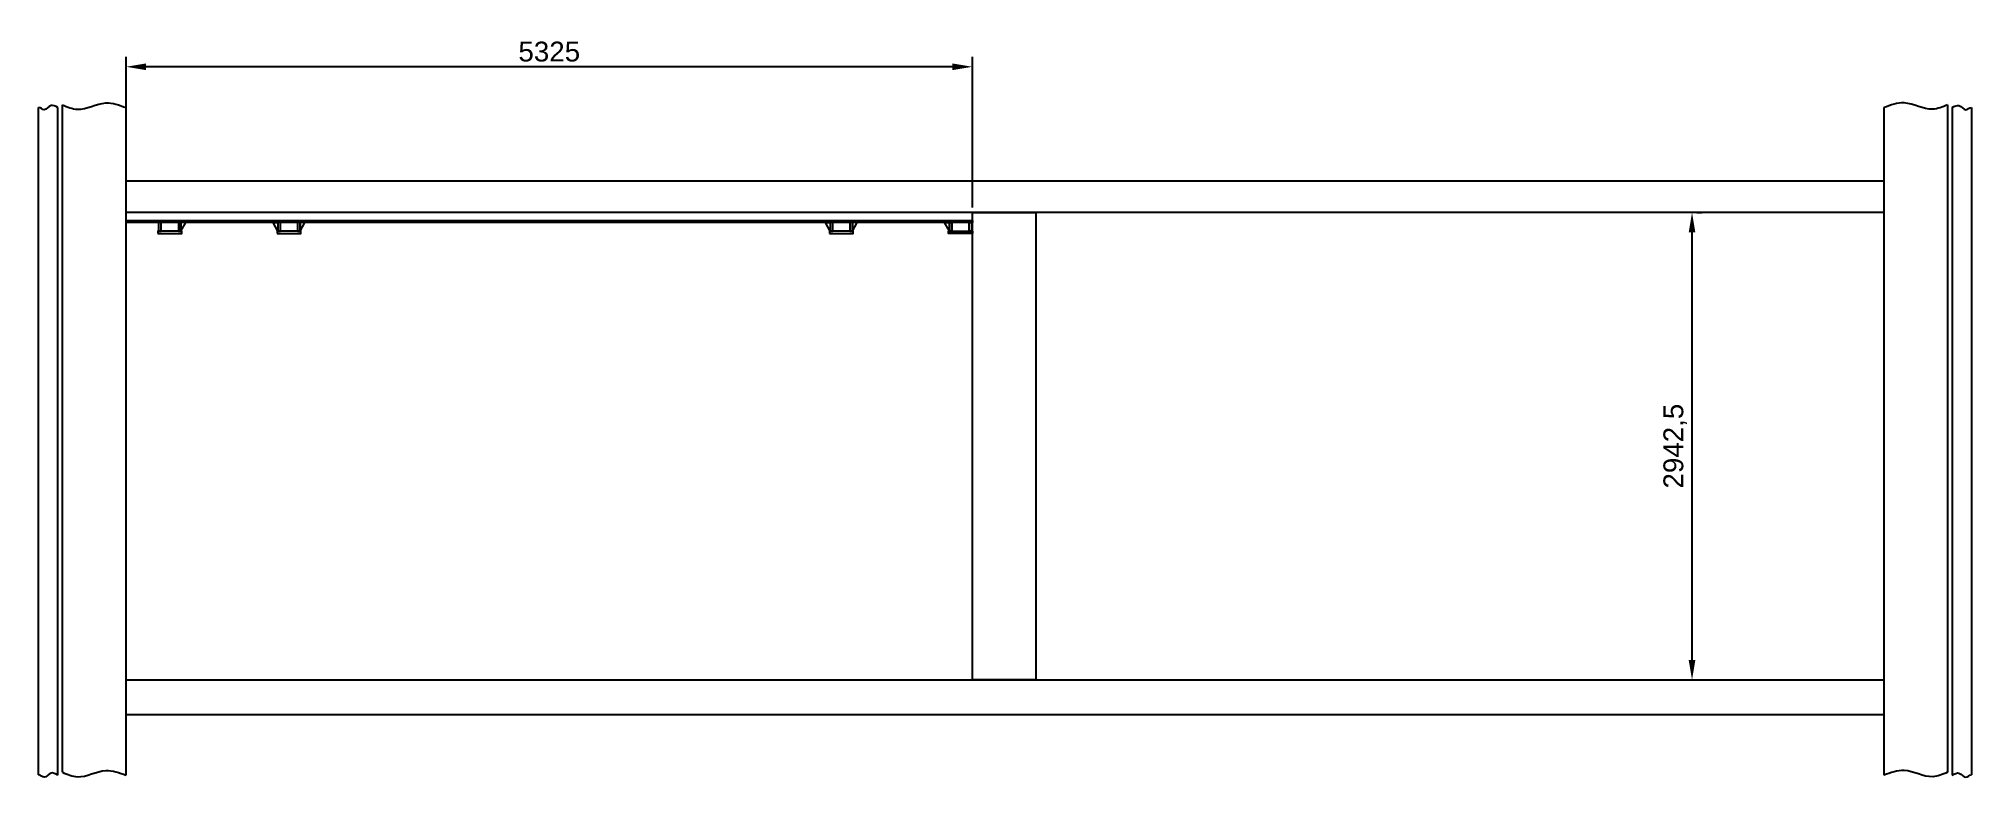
# Model space of a CAD drawing. Header units: millimetres. Extents: x -44972 to 46610, y -22932 to 15181.
# Drawn here: x -15039 to -2879, y -12753 to -8101 of the extents above; entities that cross this region are included whole.
import ezdxf

# ---------------------------------------------------------------- set-up
doc = ezdxf.new("R2010")
doc.units = ezdxf.units.MM
doc.layers.add('Dimensions', color=3, linetype='Continuous')
doc.styles.get("Standard").update_dxf_attribs({"font": 'arial.ttf'})
doc.dimstyles.new('ISO-50', dxfattribs={"dimscale": 50, "dimtxt": 2.5, "dimasz": 2.5, "dimexe": 1.25, "dimexo": 0.625, "dimtad": 1, "dimtxsty": 'Standard', "dimcen": 2.5, "dimadec": 0, "dimazin": 0, "dimtfac": 1, "dimtmove": 0, "dimatfit": 3, "dimfxl": 1, "dimarcsym": 0})

msp = doc.modelspace()

# ---------------------------------------------------------------- blocks, each defined once
blk = doc.blocks.new('*D100')
at = {"layer": 'Defpoints', "color": 0, "transparency": 16777216}
for p in [(-14489, -8278), (-14489, -9196), (-9164, -9196)]:
    blk.add_point(p, dxfattribs=at)
at = {"layer": 'Dimensions', "color": 0, "lineweight": -2, "transparency": 16777216}
for p, q in [((-14489, -9165), (-14489, -8215)), ((-9164, -9165), (-9164, -8215)), ((-9289, -8278), (-14364, -8278))]:
    blk.add_line(p, q, dxfattribs=at)
at = {"layer": 'Dimensions', "color": 0, "transparency": 16777216}
for points in [[(-14364, -8257), (-14364, -8299), (-14489, -8278)], [(-9289, -8257), (-9289, -8299), (-9164, -8278)]]:
    blk.add_solid(points, dxfattribs=at)
at = {"layer": 'Dimensions', "color": 0, "transparency": 16777216, "insert": (-11826, -8183), "char_height": 125, "attachment_point": 5}
blk.add_mtext('5325', dxfattribs=at)
blk = doc.blocks.new('U-profile')
at = {"color": 0}
for points in [[(150, 0), (0, 0), (0, 16), (150, 16)], [(5, 70), (21, 70), (21, 16), (5, 16)], [(129, 70), (145, 70), (145, 16), (129, 16)]]:
    blk.add_lwpolyline(points, close=True, dxfattribs=at)
blk = doc.blocks.new('*D101')
at = {"layer": 'Defpoints', "color": 0, "transparency": 16777216}
for p in [(-4636, -9196), (-4636, -9196), (-4636, -12139)]:
    blk.add_point(p, dxfattribs=at)
at = {"layer": 'Dimensions', "color": 0, "lineweight": -2, "transparency": 16777216}
for p, q in [((-4605, -9196), (-4573, -9196)), ((-4636, -12014), (-4636, -9321)), ((-4605, -12139), (-4573, -12139))]:
    blk.add_line(p, q, dxfattribs=at)
at = {"layer": 'Dimensions', "color": 0, "transparency": 16777216}
for points in [[(-4657, -9321), (-4615, -9321), (-4636, -9196)], [(-4657, -12014), (-4615, -12014), (-4636, -12139)]]:
    blk.add_solid(points, dxfattribs=at)
at = {"layer": 'Dimensions', "color": 0, "transparency": 16777216, "insert": (-4742, -10667), "char_height": 125, "attachment_point": 5, "rotation": 90}
blk.add_mtext('2942,5', dxfattribs=at)

# ---------------------------------------------------------------- dimensions: what is measured, and where the dimension line sits
at = {"layer": 'Dimensions'}
dim = msp.add_linear_dim(base=(-14488.636, -8277.802), p1=(-9163.636, -9196.198), p2=(-14488.636, -9196.198), angle=180, dimstyle='ISO-50', dxfattribs=at)
dim.commit()
dim.dimension.update_dxf_attribs({"geometry": '*D100', "text_midpoint": (-11826.136, -8182.687)})
dim = msp.add_linear_dim(base=(-4635.776, -9196.198), p1=(-4635.776, -12138.698), p2=(-4635.776, -9196.198), angle=90, dimstyle='ISO-50', dxfattribs=at)
dim.commit()
dim.dimension.update_dxf_attribs({"geometry": '*D101', "text_midpoint": (-4635.776, -10667.448), "dimtype": 160})

# ---------------------------------------------------------------- linework, layer by layer
for p, q in [((-15038.636, -12737.294), (-15038.636, -8533.667)), ((-14918.636, -12739.079), (-14918.636, -8535.452)), ((-14888.636, -12721.096), (-14888.636, -8517.47)), ((-14488.636, -12739.079), (-14488.636, -8535.452)), ((-3428.636, -8535.452), (-3428.636, -12739.079)), ((-3028.636, -8517.47), (-3028.636, -12721.096)), ((-2998.636, -8535.452), (-2998.636, -12739.079)), ((-2878.636, -8533.667), (-2878.636, -12737.294))]:
    msp.add_line(p, q)
for points in [[(-14488.636, -8996.198), (-3428.636, -8996.198), (-3428.636, -9196.198), (-14488.636, -9196.198)], [(-9163.636, -9196.198), (-8763.636, -9196.198), (-8763.636, -12138.698), (-9163.636, -12138.698)], [(-14488.636, -12138.698), (-3428.636, -12138.698), (-3428.636, -12358.698), (-14488.636, -12358.698)]]:
    msp.add_lwpolyline(points, close=True)
at = {"color": 8}
msp.add_lwpolyline([(-14488.636, -9246.198), (-9163.636, -9246.198), (-9163.636, -9258.698), (-14488.636, -9258.698)], close=True, dxfattribs=at)
at = {"color": 2}
for points in [[(-14143.636, -9258.698), (-14143.636, -9312.698), (-14113.636, -9258.698)], [(-13533.636, -9258.698), (-13533.636, -9312.698), (-13563.636, -9258.698)], [(-13393.636, -9258.698), (-13393.636, -9312.698), (-13363.636, -9258.698)], [(-10058.636, -9258.698), (-10058.636, -9312.698), (-10088.636, -9258.698)], [(-9918.636, -9258.698), (-9918.636, -9312.698), (-9888.636, -9258.698)], [(-9308.636, -9258.698), (-9308.636, -9312.698), (-9338.636, -9258.698)]]:
    msp.add_lwpolyline(points, close=True, dxfattribs=at)
for points in [[(-14888.636, -8517.47), (-14795.843, -8545.26), (-14615.897, -8506.027), (-14488.636, -8535.452)], [(-3028.636, -8517.47), (-3121.43, -8545.26), (-3301.375, -8506.027), (-3428.636, -8535.452)], [(-14888.636, -12721.096), (-14795.843, -12748.887), (-14615.897, -12709.653), (-14488.636, -12739.079)], [(-3028.636, -12721.096), (-3121.43, -12748.887), (-3301.375, -12709.653), (-3428.636, -12739.079)]]:
    msp.add_spline(points, degree=3)
for points in [[(-14918.636, -8535.452), (-14933.074, -8526.612), (-14963.972, -8507.695), (-14999.257, -8566.055), (-15025.974, -8534.125), (-15038.636, -8533.667)], [(-2998.636, -8535.452), (-2984.198, -8526.612), (-2953.3, -8507.695), (-2918.015, -8566.055), (-2891.298, -8534.125), (-2878.636, -8533.667)], [(-14918.636, -12739.079), (-14933.074, -12730.239), (-14963.972, -12711.321), (-14999.257, -12769.682), (-15025.974, -12737.752), (-15038.636, -12737.294)], [(-2998.636, -12739.079), (-2984.198, -12730.239), (-2953.3, -12711.321), (-2918.015, -12769.682), (-2891.298, -12737.752), (-2878.636, -12737.294)]]:
    msp.add_open_spline(points, degree=3, knots=[0, 0, 0, 0, 44.112267371, 94.402646749, 132.507367863, 132.507367863, 132.507367863, 132.507367863])

# ---------------------------------------------------------------- block references
at = {"color": 6, "xscale": -1}
for p in [(-14138.636, -9328.698), (-13388.636, -9328.698), (-9913.636, -9328.698)]:
    msp.add_blockref('U-profile', p, dxfattribs=at)
at = {"color": 6}
msp.add_blockref('U-profile', (-9313.636, -9328.698), dxfattribs=at)

msp.set_redraw_order([(e.dxf.handle, doc.entitydb.next_handle()) for e in msp.query("TEXT MTEXT ATTDEF DIMENSION ARC_DIMENSION")])  # texts and dimensions are drawn at this point

doc.saveas('drawing.dxf')
